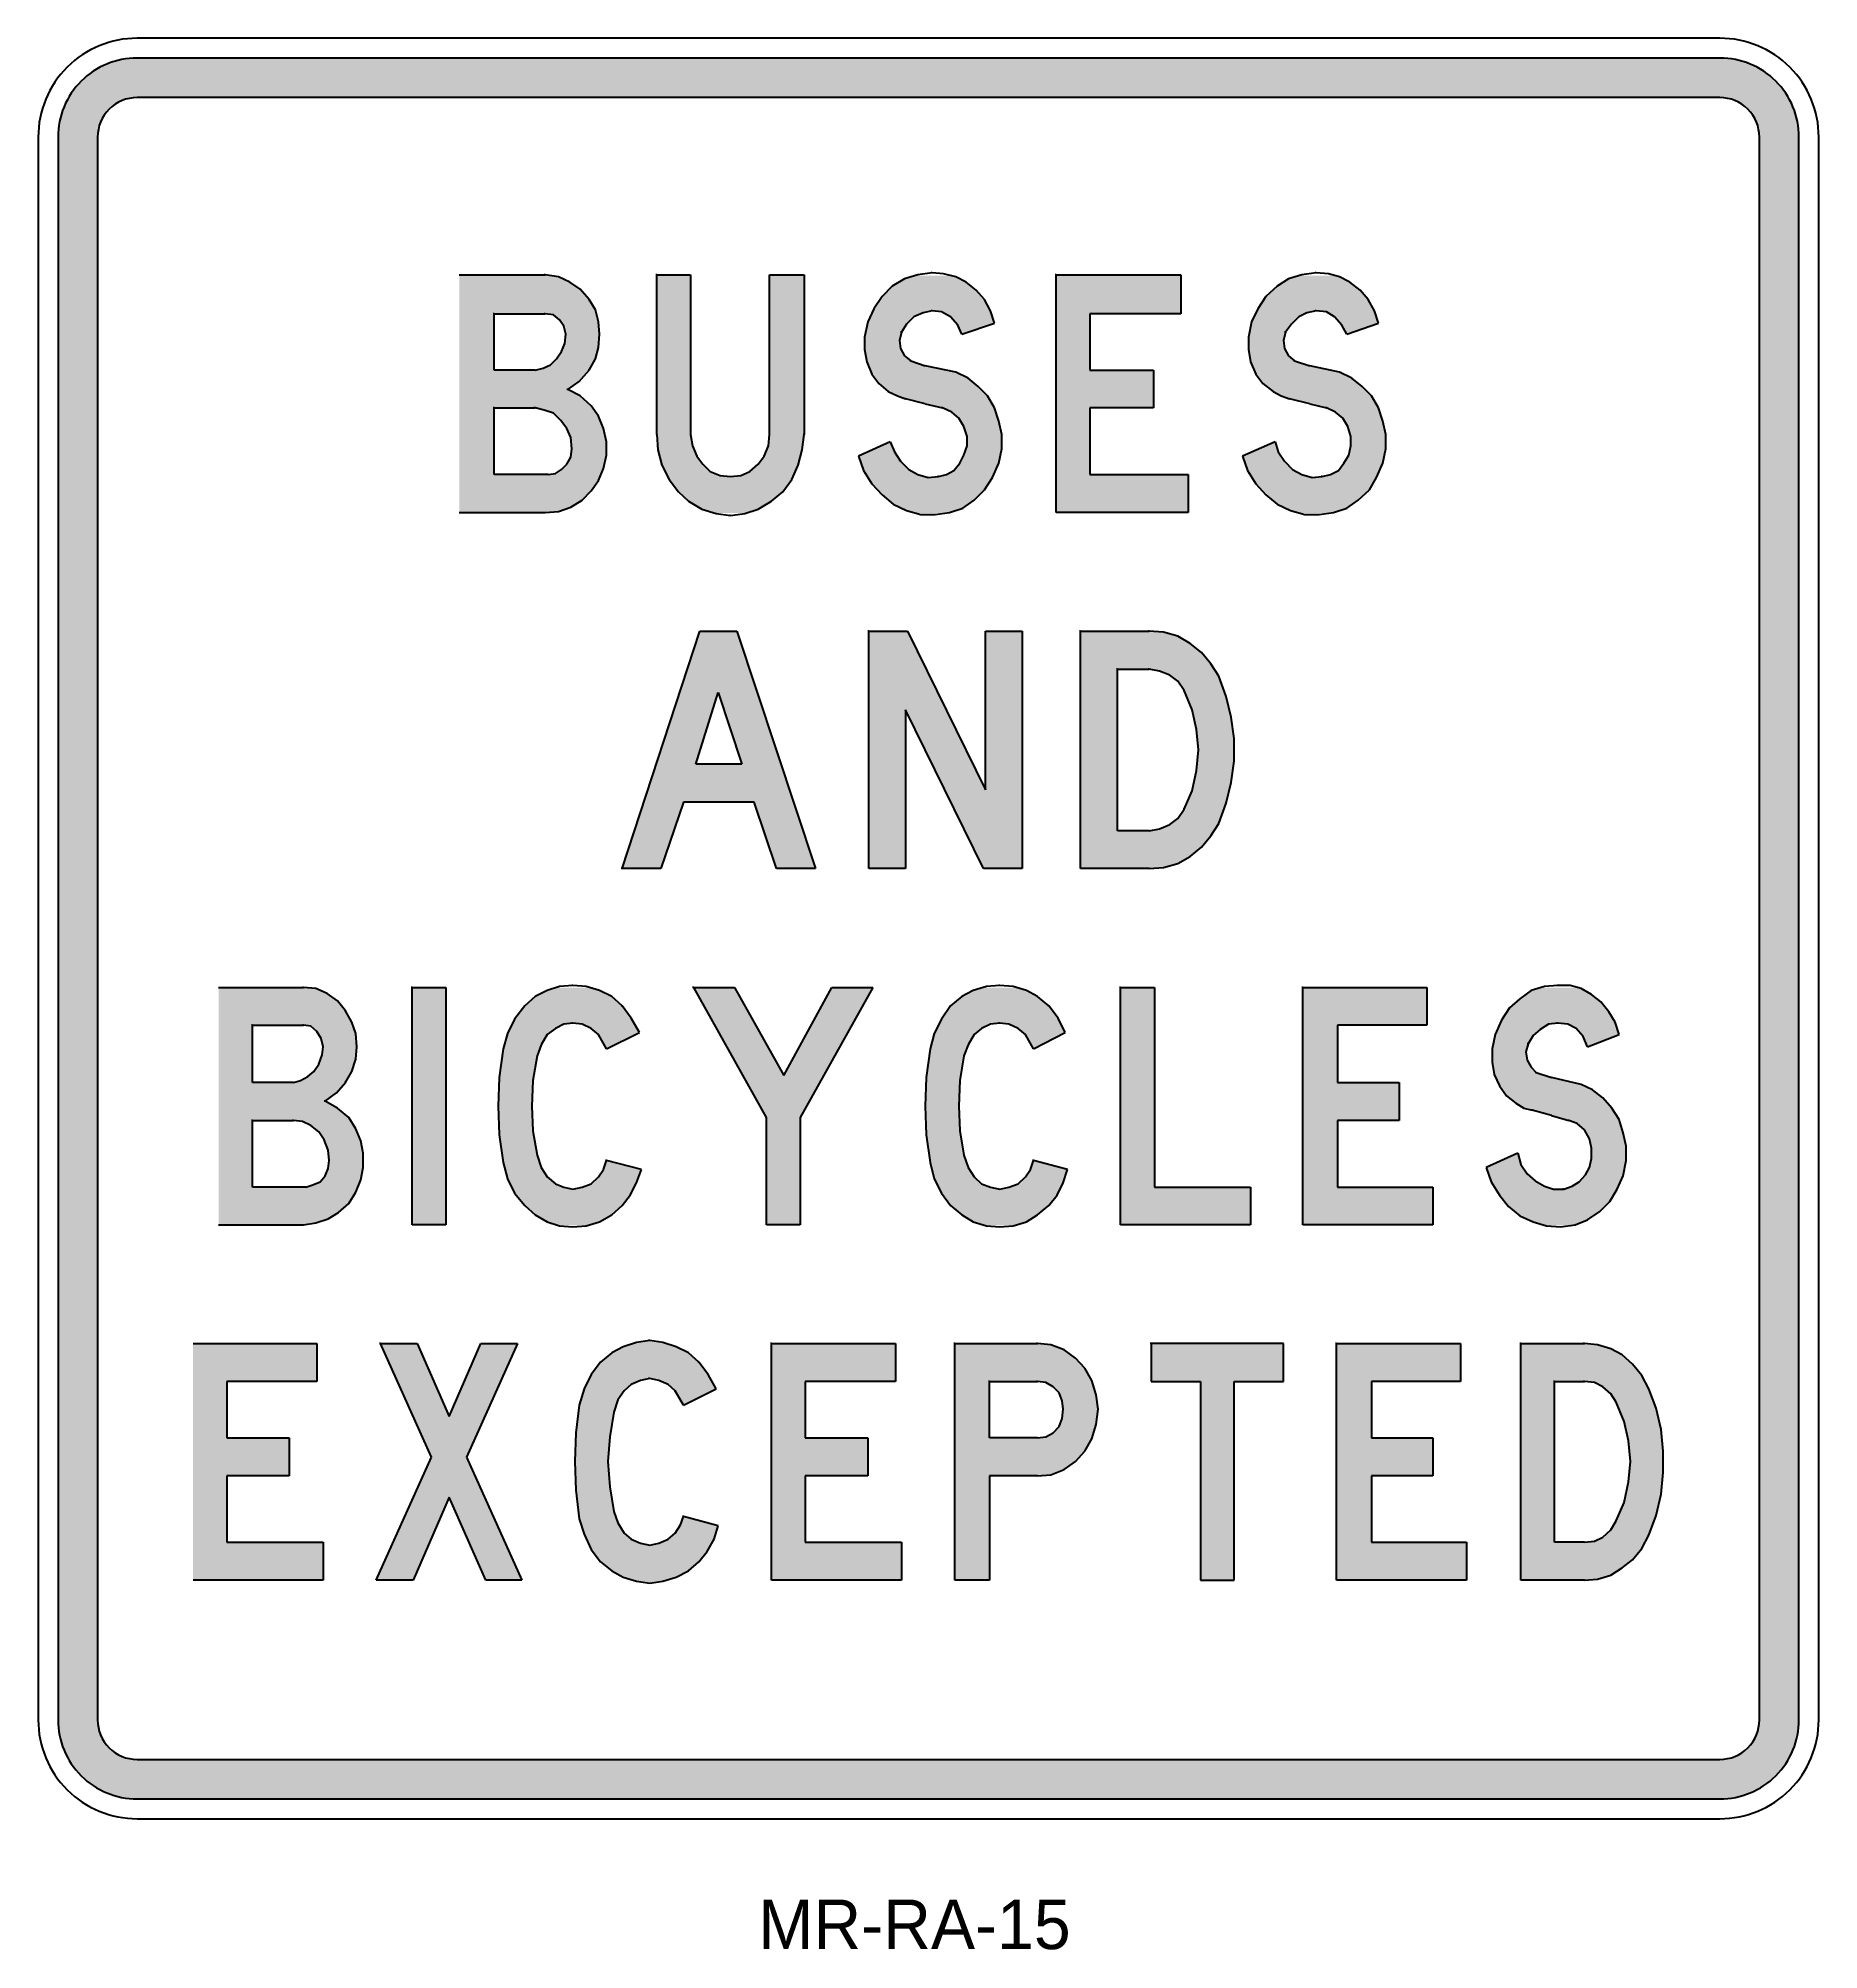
# Model space of a CAD drawing. Extents: x 227.8 to 317.8, y 155.4 to 252.
import ezdxf

# ---------------------------------------------------------------- set-up
doc = ezdxf.new("R2010")
doc.units = 0
doc.header["$MEASUREMENT"] = 0
doc.linetypes.add('CENTERX2', pattern=[101.6, 63.5, -12.7, 12.7, -12.7])
doc.layers.get('0').update_dxf_attribs({"linetype": 'CONTINUOUS'})
doc.layers.add('L35', color=3, linetype='CONTINUOUS')
doc.layers.add('T25', color=1, linetype='CONTINUOUS')

msp = doc.modelspace()

# ---------------------------------------------------------------- texts
at = {"layer": 'T25', "linetype": 'CENTERX2'}
msp.add_text('MR-RA-15', height=2.5, dxfattribs=at).set_placement((264.152, 155.431))

# ---------------------------------------------------------------- hatches: boundary and pattern name
at = {"layer": 'T25', "linetype": 'CENTERX2'}
h = msp.add_hatch(color=256, dxfattribs=at)
edge = h.paths.add_edge_path()
edge.add_line((232.754, 163.019), (312.754, 163.019))
edge.add_arc((312.754, 167.019), 4, 270, 360)
edge.add_line((316.754, 167.019), (316.754, 247.019))
edge.add_arc((312.754, 247.019), 4, 0, 90)
edge.add_line((312.754, 251.019), (232.754, 251.019))
edge.add_arc((232.754, 247.019), 4, 90, 180)
edge.add_line((228.754, 247.019), (228.754, 167.019))
edge.add_arc((232.754, 167.019), 4, 180, 270)
edge = h.paths.add_edge_path(flags=16)
edge.add_line((232.754, 165.019), (312.754, 165.019))
edge.add_arc((312.754, 167.019), 2, 270, 360)
edge.add_line((314.754, 167.019), (314.754, 247.019))
edge.add_arc((312.754, 247.019), 2, 0, 90)
edge.add_line((312.754, 249.019), (232.754, 249.019))
edge.add_arc((232.754, 247.019), 2, 90, 180)
edge.add_line((230.754, 247.019), (230.754, 167.019))
edge.add_arc((232.754, 167.019), 2, 180, 270)
h = msp.add_hatch(color=256, dxfattribs=at)
h.paths.add_polyline_path([(254.52, 234.261), (255.089, 234.675), (255.607, 235.244), (255.917, 235.813), (256.072, 236.383), (256.124, 237.055), (256.072, 237.676), (255.917, 238.297), (255.607, 238.815), (255.141, 239.332), (254.623, 239.694), (254.054, 239.953), (253.627, 240.019), (249.035, 240.019), (249.035, 228.051), (253.382, 228.051), (254.054, 228.103), (254.675, 228.31), (255.244, 228.672), (255.71, 229.138), (256.072, 229.655), (256.331, 230.276), (256.486, 230.949), (256.486, 231.622), (256.331, 232.295), (256.072, 232.915), (255.71, 233.433), (255.141, 233.95)])
h.paths.add_polyline_path([(253.796, 233.071), (254.158, 232.709), (254.468, 232.295), (254.675, 231.829), (254.727, 231.26), (254.675, 230.846), (254.468, 230.483), (254.209, 230.225), (253.899, 230.018), (253.537, 229.966), (250.794, 229.966), (250.794, 233.329), (252.864, 233.329), (253.33, 233.226)], flags=16)
h.paths.add_polyline_path([(253.278, 235.348), (252.864, 235.244), (250.794, 235.244), (250.794, 238.09), (253.382, 238.09), (253.796, 238.038), (254.106, 237.78), (254.313, 237.469), (254.416, 237.055), (254.365, 236.59), (254.209, 236.176), (253.951, 235.813), (253.64, 235.503)], flags=16)
msp.add_hatch(color=256, dxfattribs=at).paths.add_polyline_path([(266.474, 231.984), (266.474, 240.019), (264.714, 240.019), (264.714, 231.984), (264.662, 231.415), (264.455, 230.897), (264.145, 230.483), (263.731, 230.121), (263.265, 229.914), (262.748, 229.862), (262.23, 229.914), (261.713, 230.121), (261.351, 230.483), (261.04, 230.897), (260.833, 231.415), (260.73, 231.984), (260.73, 240.019), (259.022, 240.019), (259.022, 231.984), (259.074, 231.208), (259.281, 230.432), (259.643, 229.707), (260.109, 229.086), (260.626, 228.62), (261.299, 228.207), (261.956, 228.019), (263.535, 228.019), (264.145, 228.207), (264.818, 228.62), (265.387, 229.086), (265.853, 229.707), (266.163, 230.432), (266.37, 231.208)])
h = msp.add_hatch(color=256, dxfattribs=at)
h.paths.add_polyline_path([(274.132, 235.141), (272.58, 235.451), (271.855, 235.71), (271.545, 235.969), (271.338, 236.331), (271.286, 236.745), (271.389, 237.159), (271.648, 237.573), (272.01, 237.935), (272.476, 238.142), (272.942, 238.245), (273.408, 238.194), (273.873, 237.935), (274.236, 237.521), (274.443, 237.055), (276.098, 237.624), (275.891, 238.245), (275.581, 238.815), (275.167, 239.28), (274.65, 239.694), (274.132, 239.953), (273.869, 240.019), (272.095, 240.019), (271.545, 239.85), (270.924, 239.487), (270.406, 238.97), (269.992, 238.349), (269.682, 237.676), (269.527, 236.9), (269.527, 236.279), (269.63, 235.658), (269.889, 235.037), (270.251, 234.571), (270.717, 234.157), (271.182, 233.95), (271.596, 233.795), (272.58, 233.536), (273.459, 233.329), (273.925, 233.122), (274.287, 232.812), (274.546, 232.398), (274.701, 231.881), (274.701, 231.415), (274.546, 230.949), (274.339, 230.535), (274.029, 230.173), (273.666, 229.966), (273.252, 229.862), (272.735, 229.811), (272.217, 229.966), (271.752, 230.225), (271.338, 230.639), (271.027, 231.104), (270.82, 231.622), (269.216, 230.897), (269.475, 230.173), (269.889, 229.5), (270.406, 228.931), (270.975, 228.465), (271.648, 228.155), (272.124, 228.019), (273.594, 228.019), (273.822, 228.051), (274.494, 228.258), (275.064, 228.672), (275.581, 229.19), (275.995, 229.811), (276.305, 230.535), (276.461, 231.26), (276.461, 231.984), (276.305, 232.657), (276.098, 233.329), (275.736, 233.95), (275.27, 234.416), (274.753, 234.83)])
h.paths.add_polyline_path([(284.119, 235.244), (280.911, 235.244), (280.911, 238.09), (285.516, 238.09), (285.516, 240.019), (279.203, 240.019), (279.203, 228.051), (285.879, 228.051), (285.879, 229.966), (280.911, 229.966), (280.911, 233.329), (284.119, 233.329)])
h.paths.add_polyline_path([(294.158, 234.83), (293.537, 235.141), (292.036, 235.451), (291.26, 235.71), (290.95, 235.969), (290.743, 236.331), (290.691, 236.745), (290.795, 237.159), (291.105, 237.573), (291.467, 237.935), (291.881, 238.142), (292.347, 238.245), (292.864, 238.194), (293.278, 237.935), (293.641, 237.521), (293.899, 237.055), (295.504, 237.624), (295.297, 238.245), (294.986, 238.815), (294.572, 239.28), (294.055, 239.694), (293.537, 239.953), (293.296, 240.019), (291.5, 240.019), (290.95, 239.85), (290.381, 239.487), (289.811, 238.97), (289.397, 238.349), (289.087, 237.676), (288.932, 236.9), (288.932, 236.279), (289.035, 235.658), (289.294, 235.037), (289.656, 234.571), (290.174, 234.157), (290.588, 233.95), (291.002, 233.795), (292.036, 233.536), (292.864, 233.329), (293.33, 233.122), (293.692, 232.812), (293.951, 232.398), (294.106, 231.881), (294.106, 231.415), (294.003, 230.949), (293.744, 230.535), (293.485, 230.173), (293.071, 229.966), (292.657, 229.862), (292.14, 229.811), (291.623, 229.966), (291.157, 230.225), (290.743, 230.639), (290.432, 231.104), (290.277, 231.622), (288.621, 230.897), (288.88, 230.173), (289.294, 229.5), (289.811, 228.931), (290.381, 228.465), (291.053, 228.155), (291.529, 228.019), (292.999, 228.019), (293.227, 228.051), (293.899, 228.258), (294.469, 228.672), (295.038, 229.19), (295.4, 229.811), (295.711, 230.535), (295.866, 231.26), (295.866, 231.984), (295.711, 232.657), (295.504, 233.329), (295.141, 233.95), (294.676, 234.416)])
h = msp.add_hatch(color=256, dxfattribs=at)
h.paths.add_polyline_path([(263.068, 222.019), (261.186, 222.019), (257.263, 210.043), (259.229, 210.043), (260.367, 213.407), (263.938, 213.407), (265.076, 210.043), (267.043, 210.043)])
h.paths.add_polyline_path([(260.988, 215.322), (262.127, 218.944), (263.317, 215.322), (263.265, 215.322)], flags=16)
h.paths.add_polyline_path([(271.715, 222.019), (269.734, 222.019), (269.734, 210.043), (271.596, 210.043), (271.596, 218.064), (275.529, 210.043), (277.496, 210.043), (277.496, 222.019), (275.633, 222.019), (275.633, 214.028)])
h.paths.add_polyline_path([(288.207, 216.615), (288.052, 217.702), (287.793, 218.737), (287.431, 219.772), (287.017, 220.393), (286.551, 220.962), (285.982, 221.428), (285.361, 221.79), (284.637, 221.997), (284.33, 222.019), (280.445, 222.019), (280.445, 210.043), (283.912, 210.043), (284.637, 210.095), (285.361, 210.302), (285.982, 210.664), (286.551, 211.13), (287.017, 211.699), (287.431, 212.32), (287.793, 213.355), (288.052, 214.39), (288.207, 215.477)])
h.paths.add_polyline_path([(282.308, 220.134), (283.912, 220.134), (284.43, 220.031), (284.947, 219.824), (285.361, 219.513), (285.672, 219.047), (286.086, 218.064), (286.293, 217.081), (286.396, 216.046), (286.293, 215.011), (286.086, 213.976), (285.672, 213.045), (285.361, 212.579), (284.947, 212.268), (284.43, 212.061), (283.912, 211.958), (282.308, 211.958)], flags=16)
h = msp.add_hatch(color=256, dxfattribs=at)
h.paths.add_polyline_path([(242.256, 198.297), (242.825, 198.711), (243.291, 199.228), (243.601, 199.797), (243.808, 200.418), (243.86, 201.039), (243.808, 201.712), (243.601, 202.281), (243.291, 202.851), (242.877, 203.368), (242.359, 203.73), (241.79, 203.989), (241.432, 204.019), (236.874, 204.019), (236.874, 192.035), (241.169, 192.035), (241.79, 192.139), (242.411, 192.346), (242.929, 192.656), (243.446, 193.122), (243.808, 193.691), (244.067, 194.312), (244.171, 194.933), (244.171, 195.658), (244.067, 196.279), (243.808, 196.9), (243.446, 197.469), (242.877, 197.935)])
h.paths.add_polyline_path([(238.582, 197.314), (240.652, 197.314), (241.118, 197.262), (241.531, 197.055), (241.945, 196.744), (242.204, 196.33), (242.411, 195.813), (242.463, 195.295), (242.411, 194.881), (242.256, 194.519), (241.997, 194.209), (241.635, 194.054), (241.273, 193.95), (238.582, 193.95)], flags=16)
h.paths.add_polyline_path([(238.582, 199.228), (238.582, 202.126), (241.169, 202.126), (241.531, 202.074), (241.842, 201.816), (242.049, 201.453), (242.152, 201.039), (242.101, 200.625), (241.945, 200.16), (241.687, 199.797), (241.376, 199.539), (241.014, 199.332), (240.652, 199.228)], flags=16)
h.paths.add_polyline_path([(248.362, 204.019), (246.654, 204.019), (246.654, 192.035), (248.362, 192.035)])
h.paths.add_polyline_path([(252.709, 198.038), (252.761, 199.332), (252.968, 200.574), (253.175, 201.143), (253.485, 201.66), (253.899, 201.971), (254.313, 202.178), (254.779, 202.23), (255.244, 202.178), (255.71, 201.971), (256.072, 201.66), (256.486, 200.936), (258.142, 201.764), (257.728, 202.488), (257.263, 203.109), (256.745, 203.575), (256.124, 203.885), (255.691, 204.019), (253.885, 204.019), (253.485, 203.885), (252.864, 203.575), (252.347, 203.109), (251.829, 202.437), (251.467, 201.712), (251.26, 200.936), (251.053, 199.487), (251.001, 198.038), (251.053, 196.589), (251.26, 195.192), (251.467, 194.364), (251.829, 193.64), (252.347, 193.019), (252.864, 192.553), (253.485, 192.191), (254.001, 192.019), (255.566, 192.019), (256.124, 192.191), (256.745, 192.553), (257.263, 193.019), (257.677, 193.536), (257.987, 194.157), (258.246, 194.83), (256.486, 195.295), (256.331, 194.83), (256.072, 194.468), (255.71, 194.105), (255.244, 193.95), (254.779, 193.847), (254.313, 193.95), (253.899, 194.105), (253.485, 194.468), (253.175, 194.933), (252.968, 195.554), (252.761, 196.796)])
h.paths.add_polyline_path([(269.928, 204.019), (267.859, 204.019), (265.439, 199.59), (262.967, 204.019), (260.897, 204.019), (264.559, 197.469), (264.559, 192.035), (266.267, 192.035), (266.267, 197.469)])
h.paths.add_polyline_path([(274.287, 198.038), (274.339, 199.332), (274.546, 200.574), (274.753, 201.143), (275.064, 201.66), (275.426, 201.971), (275.891, 202.178), (276.357, 202.23), (276.823, 202.178), (277.289, 201.971), (277.651, 201.66), (278.065, 200.936), (279.669, 201.764), (279.307, 202.488), (278.841, 203.109), (278.272, 203.575), (277.703, 203.885), (277.269, 204.019), (275.445, 204.019), (275.012, 203.885), (274.443, 203.575), (273.873, 203.109), (273.408, 202.437), (273.045, 201.712), (272.838, 200.936), (272.631, 199.487), (272.58, 198.038), (272.631, 196.589), (272.838, 195.192), (273.045, 194.364), (273.408, 193.64), (273.873, 193.019), (274.443, 192.553), (275.012, 192.191), (275.57, 192.019), (277.144, 192.019), (277.703, 192.191), (278.272, 192.553), (278.841, 193.019), (279.255, 193.536), (279.565, 194.157), (279.772, 194.83), (278.065, 195.295), (277.91, 194.83), (277.651, 194.468), (277.289, 194.105), (276.823, 193.95), (276.357, 193.847), (275.891, 193.95), (275.426, 194.105), (275.064, 194.468), (274.753, 194.933), (274.546, 195.554), (274.339, 196.796)])
h.paths.add_polyline_path([(284.171, 204.019), (282.463, 204.019), (282.463, 192.035), (289.035, 192.035), (289.035, 193.95), (284.171, 193.95)])
h.paths.add_polyline_path([(296.538, 199.228), (293.434, 199.228), (293.434, 202.126), (297.936, 202.126), (297.936, 204.019), (291.674, 204.019), (291.674, 192.035), (298.246, 192.035), (298.246, 193.95), (293.434, 193.95), (293.434, 197.314), (296.538, 197.314)])
h.paths.add_polyline_path([(306.319, 198.866), (305.749, 199.125), (304.249, 199.487), (303.473, 199.746), (303.214, 200.004), (303.007, 200.367), (302.955, 200.781), (303.059, 201.195), (303.317, 201.609), (303.68, 201.919), (304.094, 202.178), (304.559, 202.23), (305.077, 202.178), (305.491, 201.971), (305.853, 201.557), (306.06, 201.039), (307.664, 201.66), (307.457, 202.281), (307.147, 202.799), (306.733, 203.316), (306.267, 203.678), (305.749, 203.989), (305.64, 204.019), (303.647, 204.019), (303.214, 203.885), (302.645, 203.471), (302.127, 203.006), (301.713, 202.385), (301.403, 201.66), (301.247, 200.936), (301.247, 200.263), (301.351, 199.642), (301.61, 199.073), (301.972, 198.556), (302.438, 198.193), (302.852, 197.935), (303.266, 197.831), (304.249, 197.572), (305.128, 197.314), (305.542, 197.158), (305.905, 196.848), (306.163, 196.382), (306.267, 195.916), (306.267, 195.399), (306.163, 194.933), (305.956, 194.571), (305.646, 194.209), (305.284, 194.002), (304.87, 193.847), (304.818, 193.847), (304.352, 193.847), (303.887, 194.002), (303.421, 194.261), (303.007, 194.623), (302.696, 195.088), (302.541, 195.658), (300.937, 194.933), (301.196, 194.209), (301.61, 193.536), (302.075, 192.967), (302.645, 192.501), (303.317, 192.191), (303.876, 192.019), (305.323, 192.019), (305.439, 192.035), (306.06, 192.294), (306.681, 192.708), (307.198, 193.226), (307.561, 193.847), (307.871, 194.519), (308.026, 195.295), (308.026, 196.02), (307.871, 196.693), (307.664, 197.365), (307.302, 197.935), (306.836, 198.452)])
h = msp.add_hatch(color=256, dxfattribs=at)
h.paths.add_polyline_path([(240.445, 181.272), (237.288, 181.272), (237.288, 184.118), (241.842, 184.118), (241.842, 186.033), (235.581, 186.033), (235.581, 174.079), (242.152, 174.079), (242.152, 175.994), (237.288, 175.994), (237.288, 179.357), (240.445, 179.357)])
h.paths.add_polyline_path([(249.397, 180.289), (251.984, 186.033), (250.121, 186.033), (248.517, 182.359), (246.913, 186.033), (245.05, 186.033), (247.638, 180.289), (244.843, 174.079), (246.706, 174.079), (248.517, 178.271), (250.38, 174.079), (252.191, 174.079)])
h.paths.add_polyline_path([(256.642, 181.324), (256.849, 182.566), (257.056, 183.187), (257.366, 183.652), (257.728, 183.963), (258.194, 184.17), (258.66, 184.273), (259.125, 184.17), (259.591, 183.963), (259.953, 183.652), (260.367, 182.928), (262.023, 183.756), (261.609, 184.48), (261.144, 185.101), (260.626, 185.567), (260.005, 185.878), (259.332, 186.085), (258.66, 186.188), (257.987, 186.085), (257.314, 185.878), (256.745, 185.567), (256.176, 185.101), (255.71, 184.48), (255.348, 183.756), (255.089, 182.928), (254.934, 181.531), (254.882, 180.082), (254.934, 178.633), (255.089, 177.184), (255.348, 176.408), (255.71, 175.632), (256.176, 175.011), (256.745, 174.545), (257.314, 174.234), (257.987, 174.027), (258.66, 173.924), (259.332, 174.027), (260.005, 174.234), (260.626, 174.545), (261.144, 175.011), (261.558, 175.528), (261.92, 176.149), (262.127, 176.822), (260.367, 177.288), (260.212, 176.874), (259.953, 176.46), (259.591, 176.149), (259.125, 175.942), (258.66, 175.839), (258.194, 175.942), (257.728, 176.149), (257.366, 176.46), (257.056, 176.977), (256.849, 177.546), (256.642, 178.788), (256.538, 180.082)])
h.paths.add_polyline_path([(269.682, 181.272), (266.525, 181.272), (266.525, 184.118), (271.079, 184.118), (271.079, 186.033), (264.818, 186.033), (264.818, 174.079), (271.389, 174.079), (271.389, 175.994), (266.525, 175.994), (266.525, 179.357), (269.682, 179.357)])
h.paths.add_polyline_path([(280.652, 180.599), (281.014, 181.22), (281.221, 181.945), (281.325, 182.721), (281.221, 183.445), (281.014, 184.17), (280.652, 184.791), (280.186, 185.308), (279.617, 185.722), (278.945, 185.981), (278.272, 186.033), (278.22, 186.033), (274.08, 186.033), (274.08, 174.079), (275.84, 174.079), (275.84, 179.357), (278.272, 179.357), (278.945, 179.409), (279.617, 179.668), (280.186, 180.082)])
h.paths.add_polyline_path([(275.84, 181.272), (275.84, 184.118), (278.272, 184.118), (278.686, 184.066), (279.048, 183.859), (279.358, 183.549), (279.514, 183.135), (279.565, 182.721), (279.514, 182.255), (279.358, 181.841), (279.048, 181.531), (278.686, 181.324), (278.272, 181.272)], flags=16)
h.paths.add_polyline_path([(290.691, 186.033), (284.016, 186.033), (284.016, 184.118), (286.5, 184.118), (286.5, 174.079), (288.207, 174.079), (288.207, 184.118), (290.691, 184.118)])
h.paths.add_polyline_path([(298.246, 181.272), (295.141, 181.272), (295.141, 184.118), (299.643, 184.118), (299.643, 186.033), (293.382, 186.033), (293.382, 174.079), (299.954, 174.079), (299.954, 175.994), (295.141, 175.994), (295.141, 179.357), (298.246, 179.357)])
h.paths.add_polyline_path([(309.527, 182.773), (309.165, 183.756), (308.803, 184.429), (308.337, 184.998), (307.819, 185.464), (307.25, 185.774), (306.577, 185.981), (305.905, 186.033), (302.696, 186.033), (302.696, 174.079), (305.905, 174.079), (306.577, 174.131), (307.25, 174.338), (307.819, 174.7), (308.337, 175.114), (308.803, 175.683), (309.165, 176.356), (309.527, 177.339), (309.786, 178.426), (309.889, 179.513), (309.889, 180.599), (309.786, 181.686)])
h.paths.add_polyline_path([(304.404, 184.118), (305.905, 184.118), (306.422, 184.066), (306.836, 183.859), (307.25, 183.497), (307.509, 183.083), (307.923, 182.1), (308.13, 181.117), (308.233, 180.082), (308.13, 179.047), (307.923, 178.012), (307.509, 177.081), (307.25, 176.615), (306.836, 176.253), (306.422, 176.046), (305.905, 175.994), (304.404, 175.994)], flags=16)

# ---------------------------------------------------------------- linework, layer by layer
at = {"color": 1}
for p, q in [((249.035, 240.057), (253.382, 240.057)), ((253.382, 240.057), (253.33, 240.057)), ((253.382, 240.057), (253.33, 240.057)), ((254.054, 239.953), (253.382, 240.057)), ((254.623, 239.694), (254.054, 239.953)), ((255.141, 239.332), (254.623, 239.694)), ((259.022, 240.057), (258.97, 240.057)), ((259.022, 240.057), (260.73, 240.057)), ((259.022, 231.984), (259.022, 240.057)), ((260.73, 240.057), (260.73, 231.984)), ((264.714, 231.984), (264.714, 240.057)), ((264.714, 240.057), (266.474, 240.057)), ((266.474, 240.057), (266.474, 231.984)), ((271.545, 239.85), (270.924, 239.487)), ((272.217, 240.057), (271.545, 239.85)), ((272.942, 240.16), (272.217, 240.057)), ((272.942, 240.16), (272.89, 240.16)), ((273.511, 240.108), (272.942, 240.16)), ((274.132, 239.953), (273.511, 240.108)), ((274.65, 239.694), (274.132, 239.953)), ((275.167, 239.28), (274.65, 239.694)), ((279.203, 240.057), (279.152, 240.057)), ((279.203, 240.057), (285.516, 240.057)), ((279.203, 228.051), (279.203, 240.057)), ((285.516, 240.057), (285.516, 238.09)), ((290.95, 239.85), (290.381, 239.487)), ((291.623, 240.057), (290.95, 239.85)), ((292.347, 240.16), (291.623, 240.057)), ((292.347, 240.16), (292.295, 240.16)), ((292.968, 240.108), (292.347, 240.16)), ((293.537, 239.953), (292.968, 240.108)), ((294.055, 239.694), (293.537, 239.953)), ((294.572, 239.28), (294.055, 239.694)), ((255.607, 238.815), (255.141, 239.332)), ((255.607, 238.815), (255.555, 238.815)), ((255.917, 238.297), (255.607, 238.815)), ((270.406, 238.97), (269.992, 238.349)), ((270.924, 239.487), (270.406, 238.97)), ((275.581, 238.815), (275.167, 239.28)), ((275.891, 238.245), (275.581, 238.815)), ((289.811, 238.97), (289.397, 238.349)), ((290.381, 239.487), (289.811, 238.97)), ((294.986, 238.815), (294.572, 239.28)), ((295.297, 238.245), (294.986, 238.815)), ((250.794, 238.09), (250.742, 238.09)), ((250.794, 238.09), (253.382, 238.09)), ((250.794, 235.244), (250.794, 238.09)), ((253.382, 238.09), (253.33, 238.09)), ((253.382, 238.09), (253.33, 238.09)), ((253.796, 238.038), (253.382, 238.09)), ((254.106, 237.78), (253.796, 238.038)), ((254.313, 237.469), (254.106, 237.78)), ((256.072, 237.676), (255.917, 238.297)), ((269.992, 238.349), (269.682, 237.676)), ((272.01, 237.935), (271.648, 237.573)), ((272.476, 238.142), (272.01, 237.935)), ((272.942, 238.245), (272.476, 238.142)), ((272.942, 238.245), (272.89, 238.245)), ((273.408, 238.194), (272.942, 238.245)), ((273.873, 237.935), (273.408, 238.194)), ((274.236, 237.521), (273.873, 237.935)), ((276.098, 237.624), (275.891, 238.245)), ((285.516, 238.09), (280.911, 238.09)), ((280.911, 238.09), (280.911, 235.244)), ((289.397, 238.349), (289.087, 237.676)), ((291.467, 237.935), (291.105, 237.573)), ((291.881, 238.142), (291.467, 237.935)), ((292.347, 238.245), (291.881, 238.142)), ((292.347, 238.245), (292.295, 238.245)), ((292.864, 238.194), (292.347, 238.245)), ((293.278, 237.935), (292.864, 238.194)), ((293.641, 237.521), (293.278, 237.935)), ((295.504, 237.624), (295.297, 238.245)), ((254.416, 237.055), (254.313, 237.469)), ((254.365, 236.59), (254.416, 237.055)), ((254.416, 237.055), (254.365, 237.055)), ((256.124, 237.055), (256.072, 237.676)), ((256.072, 236.383), (256.124, 237.055)), ((269.682, 237.676), (269.527, 236.9)), ((269.527, 236.9), (269.527, 236.279)), ((271.389, 237.159), (271.286, 236.745)), ((271.286, 236.745), (271.338, 236.331)), ((271.389, 237.159), (271.338, 237.159)), ((271.648, 237.573), (271.389, 237.159)), ((274.443, 237.055), (274.236, 237.521)), ((274.443, 237.055), (276.098, 237.624)), ((289.087, 237.676), (288.932, 236.9)), ((288.932, 236.9), (288.932, 236.279)), ((290.795, 237.159), (290.691, 236.745)), ((290.691, 236.745), (290.743, 236.331)), ((290.795, 237.159), (290.743, 237.159)), ((291.105, 237.573), (290.795, 237.159)), ((293.899, 237.055), (293.641, 237.521)), ((293.899, 237.055), (295.504, 237.624)), ((253.64, 235.503), (253.951, 235.813)), ((253.951, 235.813), (254.209, 236.176)), ((254.209, 236.176), (254.365, 236.59)), ((255.607, 235.244), (255.917, 235.813)), ((255.917, 235.813), (256.072, 236.383)), ((269.527, 236.279), (269.63, 235.658)), ((271.338, 236.331), (271.545, 235.969)), ((271.545, 235.969), (271.855, 235.71)), ((288.932, 236.279), (289.035, 235.658)), ((290.743, 236.331), (290.95, 235.969)), ((290.95, 235.969), (291.26, 235.71)), ((252.864, 235.244), (250.794, 235.244)), ((252.864, 235.244), (253.278, 235.348)), ((253.278, 235.348), (253.64, 235.503)), ((255.089, 234.675), (255.607, 235.244)), ((255.607, 235.244), (255.555, 235.244)), ((269.63, 235.658), (269.889, 235.037)), ((269.889, 235.037), (270.251, 234.571)), ((271.855, 235.71), (271.803, 235.71)), ((271.855, 235.71), (272.58, 235.451)), ((272.58, 235.451), (272.528, 235.451)), ((272.58, 235.451), (272.528, 235.451)), ((274.132, 235.141), (272.58, 235.451)), ((274.753, 234.83), (274.132, 235.141)), ((275.27, 234.416), (274.753, 234.83)), ((280.911, 235.244), (284.119, 235.244)), ((284.119, 235.244), (284.119, 233.329)), ((289.035, 235.658), (289.294, 235.037)), ((289.294, 235.037), (289.656, 234.571)), ((291.26, 235.71), (291.209, 235.71)), ((291.26, 235.71), (292.036, 235.451)), ((292.036, 235.451), (291.985, 235.451)), ((292.036, 235.451), (291.985, 235.451)), ((293.537, 235.141), (292.036, 235.451)), ((294.158, 234.83), (293.537, 235.141)), ((294.676, 234.416), (294.158, 234.83)), ((254.52, 234.261), (254.468, 234.261)), ((254.52, 234.261), (255.089, 234.675)), ((255.141, 233.95), (254.52, 234.261)), ((255.71, 233.433), (255.141, 233.95)), ((270.251, 234.571), (270.717, 234.157)), ((270.717, 234.157), (271.182, 233.95)), ((271.182, 233.95), (271.596, 233.795)), ((275.736, 233.95), (275.27, 234.416)), ((276.098, 233.329), (275.736, 233.95)), ((289.656, 234.571), (290.174, 234.157)), ((290.174, 234.157), (290.588, 233.95)), ((290.588, 233.95), (291.002, 233.795)), ((295.141, 233.95), (294.676, 234.416)), ((295.504, 233.329), (295.141, 233.95)), ((250.794, 233.329), (250.742, 233.329)), ((250.794, 233.329), (252.864, 233.329)), ((250.794, 229.966), (250.794, 233.329)), ((252.864, 233.329), (252.812, 233.329)), ((252.864, 233.329), (252.812, 233.329)), ((253.33, 233.226), (252.864, 233.329)), ((253.796, 233.071), (253.33, 233.226)), ((254.158, 232.709), (253.796, 233.071)), ((256.072, 232.915), (255.71, 233.433)), ((256.331, 232.295), (256.072, 232.915)), ((271.596, 233.795), (271.545, 233.795)), ((271.596, 233.795), (271.545, 233.795)), ((272.58, 233.536), (271.596, 233.795)), ((272.58, 233.536), (273.459, 233.329)), ((273.459, 233.329), (273.408, 233.329)), ((273.459, 233.329), (273.408, 233.329)), ((273.925, 233.122), (273.459, 233.329)), ((274.287, 232.812), (273.925, 233.122)), ((276.305, 232.657), (276.098, 233.329)), ((284.119, 233.329), (280.911, 233.329)), ((280.911, 233.329), (280.911, 229.966)), ((291.002, 233.795), (290.95, 233.795)), ((291.002, 233.795), (290.95, 233.795)), ((292.036, 233.536), (291.002, 233.795)), ((292.036, 233.536), (292.864, 233.329)), ((292.864, 233.329), (292.813, 233.329)), ((292.864, 233.329), (292.813, 233.329)), ((293.33, 233.122), (292.864, 233.329)), ((293.692, 232.812), (293.33, 233.122)), ((295.711, 232.657), (295.504, 233.329)), ((254.468, 232.295), (254.158, 232.709)), ((254.675, 231.829), (254.468, 232.295)), ((256.486, 231.622), (256.331, 232.295)), ((259.022, 231.984), (259.074, 231.208)), ((260.73, 231.984), (260.833, 231.415)), ((264.662, 231.415), (264.714, 231.984)), ((266.37, 231.208), (266.474, 231.984)), ((266.474, 231.984), (266.422, 231.984)), ((266.474, 231.984), (266.422, 231.984)), ((274.546, 232.398), (274.287, 232.812)), ((274.701, 231.881), (274.546, 232.398)), ((276.461, 231.984), (276.305, 232.657)), ((276.461, 231.26), (276.461, 231.984)), ((293.951, 232.398), (293.692, 232.812)), ((294.106, 231.881), (293.951, 232.398)), ((295.866, 231.984), (295.711, 232.657)), ((295.866, 231.26), (295.866, 231.984)), ((254.727, 231.26), (254.675, 231.829)), ((254.675, 230.846), (254.727, 231.26)), ((254.727, 231.26), (254.675, 231.26)), ((256.331, 230.276), (256.486, 230.949)), ((256.486, 230.949), (256.486, 231.622)), ((259.074, 231.208), (259.281, 230.432)), ((260.833, 231.415), (261.04, 230.897)), ((264.455, 230.897), (264.662, 231.415)), ((266.163, 230.432), (266.37, 231.208)), ((270.82, 231.622), (269.216, 230.897)), ((270.82, 231.622), (271.027, 231.104)), ((271.027, 231.104), (271.338, 230.639)), ((274.339, 230.535), (274.546, 230.949)), ((274.546, 230.949), (274.701, 231.415)), ((274.701, 231.415), (274.65, 231.415)), ((274.701, 231.415), (274.701, 231.881)), ((276.305, 230.535), (276.461, 231.26)), ((290.277, 231.622), (288.621, 230.897)), ((290.277, 231.622), (290.432, 231.104)), ((290.432, 231.104), (290.743, 230.639)), ((293.744, 230.535), (294.003, 230.949)), ((294.003, 230.949), (294.106, 231.415)), ((294.106, 231.415), (294.055, 231.415)), ((294.106, 231.415), (294.106, 231.881)), ((295.711, 230.535), (295.866, 231.26)), ((253.537, 229.966), (250.794, 229.966)), ((253.537, 229.966), (253.899, 230.018)), ((253.899, 230.018), (254.209, 230.225)), ((254.209, 230.225), (254.468, 230.483)), ((254.468, 230.483), (254.675, 230.846)), ((256.072, 229.655), (256.331, 230.276)), ((259.281, 230.432), (259.643, 229.707)), ((261.04, 230.897), (261.351, 230.483)), ((261.351, 230.483), (261.713, 230.121)), ((261.713, 230.121), (262.23, 229.914)), ((263.265, 229.914), (263.731, 230.121)), ((263.731, 230.121), (264.145, 230.483)), ((264.145, 230.483), (264.455, 230.897)), ((265.853, 229.707), (266.163, 230.432)), ((269.216, 230.897), (269.475, 230.173)), ((269.475, 230.173), (269.889, 229.5)), ((271.338, 230.639), (271.752, 230.225)), ((271.752, 230.225), (272.217, 229.966)), ((272.217, 229.966), (272.735, 229.811)), ((273.252, 229.862), (273.666, 229.966)), ((273.666, 229.966), (274.029, 230.173)), ((274.029, 230.173), (274.339, 230.535)), ((275.995, 229.811), (276.305, 230.535)), ((280.911, 229.966), (285.879, 229.966)), ((285.879, 229.966), (285.879, 228.051)), ((288.621, 230.897), (288.88, 230.173)), ((288.88, 230.173), (289.294, 229.5)), ((290.743, 230.639), (291.157, 230.225)), ((291.157, 230.225), (291.623, 229.966)), ((291.623, 229.966), (292.14, 229.811)), ((292.657, 229.862), (293.071, 229.966)), ((293.071, 229.966), (293.485, 230.173)), ((293.485, 230.173), (293.744, 230.535)), ((295.4, 229.811), (295.711, 230.535)), ((255.244, 228.672), (255.71, 229.138)), ((255.71, 229.138), (256.072, 229.655)), ((259.643, 229.707), (260.109, 229.086)), ((260.109, 229.086), (260.626, 228.62)), ((262.23, 229.914), (262.748, 229.862)), ((262.748, 229.862), (263.265, 229.914)), ((264.818, 228.62), (265.387, 229.086)), ((265.387, 229.086), (265.853, 229.707)), ((269.889, 229.5), (270.406, 228.931)), ((272.735, 229.811), (273.252, 229.862)), ((273.252, 229.862), (273.201, 229.862)), ((275.064, 228.672), (275.581, 229.19)), ((275.581, 229.19), (275.995, 229.811)), ((289.294, 229.5), (289.811, 228.931)), ((292.14, 229.811), (292.657, 229.862)), ((292.657, 229.862), (292.606, 229.862)), ((294.469, 228.672), (295.038, 229.19)), ((295.038, 229.19), (295.4, 229.811)), ((249.035, 228.051), (253.382, 228.051)), ((253.382, 228.051), (254.054, 228.103)), ((254.054, 228.103), (254.675, 228.31)), ((254.675, 228.31), (255.244, 228.672)), ((260.626, 228.62), (261.299, 228.207)), ((261.299, 228.207), (262.023, 228)), ((263.472, 228), (264.145, 228.207)), ((264.145, 228.207), (264.818, 228.62)), ((270.406, 228.931), (270.975, 228.465)), ((270.975, 228.465), (271.648, 228.155)), ((271.648, 228.155), (272.373, 227.948)), ((273.097, 227.948), (273.822, 228.051)), ((273.822, 228.051), (274.494, 228.258)), ((274.494, 228.258), (275.064, 228.672)), ((285.879, 228.051), (279.203, 228.051)), ((289.811, 228.931), (290.381, 228.465)), ((290.381, 228.465), (291.053, 228.155)), ((291.053, 228.155), (291.778, 227.948)), ((292.502, 227.948), (293.227, 228.051)), ((293.227, 228.051), (293.899, 228.258)), ((293.899, 228.258), (294.469, 228.672)), ((262.023, 228), (262.748, 227.896)), ((262.748, 227.896), (262.696, 227.896)), ((262.748, 227.896), (263.472, 228)), ((272.373, 227.948), (273.097, 227.948)), ((291.778, 227.948), (292.502, 227.948)), ((257.263, 210.043), (261.195, 222.049)), ((261.195, 222.049), (263.058, 222.049)), ((263.058, 222.049), (267.043, 210.043)), ((269.734, 222.049), (269.682, 222.049)), ((269.734, 222.049), (271.7, 222.049)), ((269.734, 210.043), (269.734, 222.049)), ((271.7, 222.049), (275.633, 214.028)), ((275.633, 214.028), (275.633, 222.049)), ((275.633, 222.049), (277.496, 222.049)), ((277.496, 222.049), (277.496, 210.043)), ((280.445, 222.049), (280.393, 222.049)), ((280.445, 222.049), (283.912, 222.049)), ((280.445, 210.043), (280.445, 222.049)), ((283.912, 222.049), (283.86, 222.049)), ((283.912, 222.049), (283.86, 222.049)), ((284.637, 221.997), (283.912, 222.049)), ((285.361, 221.79), (284.637, 221.997)), ((285.982, 221.428), (285.361, 221.79)), ((286.551, 220.962), (285.982, 221.428)), ((287.017, 220.393), (286.551, 220.962)), ((287.431, 219.772), (287.017, 220.393)), ((282.308, 220.134), (282.256, 220.134)), ((282.308, 220.134), (283.912, 220.134)), ((282.308, 211.958), (282.308, 220.134)), ((283.912, 220.134), (283.86, 220.134)), ((283.912, 220.134), (283.86, 220.134)), ((284.43, 220.031), (283.912, 220.134)), ((284.947, 219.824), (284.43, 220.031)), ((285.361, 219.513), (284.947, 219.824)), ((285.672, 219.047), (285.361, 219.513)), ((287.431, 219.772), (287.379, 219.772)), ((287.793, 218.737), (287.431, 219.772)), ((260.988, 215.322), (262.127, 218.944)), ((262.127, 218.944), (263.317, 215.322)), ((285.672, 219.047), (285.62, 219.047)), ((286.086, 218.064), (285.672, 219.047)), ((288.052, 217.702), (287.793, 218.737)), ((275.529, 210.043), (271.596, 218.064)), ((271.596, 218.064), (271.596, 210.043)), ((286.293, 217.081), (286.086, 218.064)), ((288.207, 216.615), (288.052, 217.702)), ((286.396, 216.046), (286.293, 217.081)), ((288.207, 215.477), (288.207, 216.615)), ((286.293, 215.011), (286.396, 216.046)), ((288.052, 214.39), (288.207, 215.477)), ((263.317, 215.322), (260.988, 215.322)), ((263.317, 215.322), (263.265, 215.322)), ((286.086, 213.976), (286.293, 215.011)), ((285.672, 213.045), (286.086, 213.976)), ((287.793, 213.355), (288.052, 214.39)), ((260.367, 213.407), (259.229, 210.043)), ((263.938, 213.407), (260.367, 213.407)), ((265.076, 210.043), (263.938, 213.407)), ((284.947, 212.268), (285.361, 212.579)), ((285.361, 212.579), (285.672, 213.045)), ((285.672, 213.045), (285.62, 213.045)), ((287.431, 212.32), (287.793, 213.355)), ((283.912, 211.958), (282.308, 211.958)), ((283.912, 211.958), (284.43, 212.061)), ((284.43, 212.061), (284.947, 212.268)), ((286.551, 211.13), (287.017, 211.699)), ((287.017, 211.699), (287.431, 212.32)), ((287.431, 212.32), (287.379, 212.32)), ((285.361, 210.302), (285.982, 210.664)), ((285.982, 210.664), (286.551, 211.13)), ((257.263, 210.043), (257.211, 210.043)), ((259.229, 210.043), (257.263, 210.043)), ((267.043, 210.043), (265.076, 210.043)), ((271.596, 210.043), (269.734, 210.043)), ((277.496, 210.043), (275.529, 210.043)), ((283.912, 210.043), (280.445, 210.043)), ((283.912, 210.043), (284.637, 210.095)), ((284.637, 210.095), (285.361, 210.302)), ((236.874, 204.041), (241.169, 204.041)), ((241.169, 204.041), (241.118, 204.041)), ((241.169, 204.041), (241.118, 204.041)), ((241.79, 203.989), (241.169, 204.041)), ((242.359, 203.73), (241.79, 203.989)), ((246.654, 204.041), (246.603, 204.041)), ((246.654, 204.041), (248.362, 204.041)), ((246.654, 192.035), (246.654, 204.041)), ((248.362, 204.041), (248.362, 192.035)), ((253.485, 203.885), (252.864, 203.575)), ((254.106, 204.092), (253.485, 203.885)), ((254.779, 204.144), (254.106, 204.092)), ((254.779, 204.144), (254.727, 204.144)), ((255.451, 204.092), (254.779, 204.144)), ((256.124, 203.885), (255.451, 204.092)), ((256.745, 203.575), (256.124, 203.885)), ((260.885, 204.041), (260.833, 204.041)), ((260.885, 204.041), (262.955, 204.041)), ((264.559, 197.469), (260.885, 204.041)), ((262.955, 204.041), (265.439, 199.59)), ((265.439, 199.59), (267.871, 204.041)), ((269.941, 204.041), (266.267, 197.469)), ((267.871, 204.041), (269.941, 204.041)), ((275.012, 203.885), (274.443, 203.575)), ((275.684, 204.092), (275.012, 203.885)), ((276.357, 204.144), (275.684, 204.092)), ((276.357, 204.144), (276.305, 204.144)), ((277.03, 204.092), (276.357, 204.144)), ((277.703, 203.885), (277.03, 204.092)), ((278.272, 203.575), (277.703, 203.885)), ((282.463, 204.041), (282.412, 204.041)), ((282.463, 204.041), (284.171, 204.041)), ((282.463, 192.035), (282.463, 204.041)), ((284.171, 204.041), (284.171, 193.95)), ((291.674, 204.041), (291.623, 204.041)), ((291.674, 204.041), (297.936, 204.041)), ((291.674, 192.035), (291.674, 204.041)), ((297.936, 204.041), (297.936, 202.126)), ((303.214, 203.885), (302.645, 203.471)), ((303.887, 204.092), (303.214, 203.885)), ((304.559, 204.144), (303.887, 204.092)), ((304.559, 204.144), (304.508, 204.144)), ((305.18, 204.144), (304.559, 204.144)), ((305.749, 203.989), (305.18, 204.144)), ((306.267, 203.678), (305.749, 203.989)), ((242.877, 203.368), (242.359, 203.73)), ((243.291, 202.851), (242.877, 203.368)), ((252.347, 203.109), (251.829, 202.437)), ((252.864, 203.575), (252.347, 203.109)), ((257.263, 203.109), (256.745, 203.575)), ((257.263, 203.109), (257.211, 203.109)), ((257.728, 202.488), (257.263, 203.109)), ((273.873, 203.109), (273.408, 202.437)), ((274.443, 203.575), (273.873, 203.109)), ((278.841, 203.109), (278.272, 203.575)), ((278.841, 203.109), (278.789, 203.109)), ((279.307, 202.488), (278.841, 203.109)), ((302.127, 203.006), (301.713, 202.385)), ((302.645, 203.471), (302.127, 203.006)), ((306.733, 203.316), (306.267, 203.678)), ((307.147, 202.799), (306.733, 203.316)), ((238.582, 202.126), (238.53, 202.126)), ((238.582, 202.126), (241.169, 202.126)), ((238.582, 199.228), (238.582, 202.126)), ((241.169, 202.126), (241.118, 202.126)), ((241.169, 202.126), (241.118, 202.126)), ((241.531, 202.074), (241.169, 202.126)), ((241.842, 201.816), (241.531, 202.074)), ((243.291, 202.851), (243.239, 202.851)), ((243.601, 202.281), (243.291, 202.851)), ((243.808, 201.712), (243.601, 202.281)), ((251.829, 202.437), (251.467, 201.712)), ((253.899, 201.971), (253.485, 201.66)), ((254.313, 202.178), (253.899, 201.971)), ((254.779, 202.23), (254.313, 202.178)), ((254.779, 202.23), (254.727, 202.23)), ((255.244, 202.178), (254.779, 202.23)), ((255.71, 201.971), (255.244, 202.178)), ((256.072, 201.66), (255.71, 201.971)), ((258.142, 201.764), (257.728, 202.488)), ((273.408, 202.437), (273.045, 201.712)), ((275.426, 201.971), (275.064, 201.66)), ((275.891, 202.178), (275.426, 201.971)), ((276.357, 202.23), (275.891, 202.178)), ((276.357, 202.23), (276.305, 202.23)), ((276.823, 202.178), (276.357, 202.23)), ((277.289, 201.971), (276.823, 202.178)), ((277.651, 201.66), (277.289, 201.971)), ((279.669, 201.764), (279.307, 202.488)), ((297.936, 202.126), (293.434, 202.126)), ((293.434, 202.126), (293.434, 199.228)), ((301.713, 202.385), (301.403, 201.66)), ((304.094, 202.178), (303.68, 201.919)), ((304.559, 202.23), (304.094, 202.178)), ((304.559, 202.23), (304.508, 202.23)), ((305.077, 202.178), (304.559, 202.23)), ((305.491, 201.971), (305.077, 202.178)), ((305.853, 201.557), (305.491, 201.971)), ((307.457, 202.281), (307.147, 202.799)), ((307.664, 201.66), (307.457, 202.281)), ((242.049, 201.453), (241.842, 201.816)), ((242.152, 201.039), (242.049, 201.453)), ((242.101, 200.625), (242.152, 201.039)), ((242.152, 201.039), (242.101, 201.039)), ((243.86, 201.039), (243.808, 201.712)), ((243.808, 200.418), (243.86, 201.039)), ((251.467, 201.712), (251.26, 200.936)), ((253.175, 201.143), (252.968, 200.574)), ((253.485, 201.66), (253.175, 201.143)), ((256.072, 201.66), (256.021, 201.66)), ((256.486, 200.936), (256.072, 201.66)), ((256.486, 200.936), (258.142, 201.764)), ((258.142, 201.764), (258.091, 201.764)), ((273.045, 201.712), (272.838, 200.936)), ((274.753, 201.143), (274.546, 200.574)), ((275.064, 201.66), (274.753, 201.143)), ((277.651, 201.66), (277.599, 201.66)), ((278.065, 200.936), (277.651, 201.66)), ((278.065, 200.936), (279.669, 201.764)), ((279.669, 201.764), (279.617, 201.764)), ((301.403, 201.66), (301.247, 200.936)), ((303.059, 201.195), (302.955, 200.781)), ((303.059, 201.195), (303.007, 201.195)), ((303.317, 201.609), (303.059, 201.195)), ((303.68, 201.919), (303.317, 201.609)), ((306.06, 201.039), (305.853, 201.557)), ((306.06, 201.039), (307.664, 201.66)), ((241.687, 199.797), (241.945, 200.16)), ((241.945, 200.16), (242.101, 200.625)), ((243.601, 199.797), (243.808, 200.418)), ((251.26, 200.936), (251.053, 199.487)), ((252.968, 200.574), (252.761, 199.332)), ((272.838, 200.936), (272.631, 199.487)), ((274.546, 200.574), (274.339, 199.332)), ((301.247, 200.936), (301.247, 200.263)), ((301.247, 200.263), (301.351, 199.642)), ((302.955, 200.781), (303.007, 200.367)), ((303.007, 200.367), (303.214, 200.004)), ((240.652, 199.228), (238.582, 199.228)), ((240.652, 199.228), (241.014, 199.332)), ((241.014, 199.332), (241.376, 199.539)), ((241.376, 199.539), (241.687, 199.797)), ((242.825, 198.711), (243.291, 199.228)), ((243.291, 199.228), (243.239, 199.228)), ((243.291, 199.228), (243.601, 199.797)), ((251.053, 199.487), (251.001, 198.038)), ((252.761, 199.332), (252.709, 198.038)), ((272.631, 199.487), (272.58, 198.038)), ((274.339, 199.332), (274.287, 198.038)), ((293.434, 199.228), (296.538, 199.228)), ((296.538, 199.228), (296.538, 197.314)), ((301.351, 199.642), (301.61, 199.073)), ((301.61, 199.073), (301.972, 198.556)), ((303.214, 200.004), (303.473, 199.746)), ((303.473, 199.746), (303.421, 199.746)), ((303.473, 199.746), (304.249, 199.487)), ((304.249, 199.487), (304.197, 199.487)), ((304.249, 199.487), (304.197, 199.487)), ((305.749, 199.125), (304.249, 199.487)), ((306.319, 198.866), (305.749, 199.125)), ((242.256, 198.297), (242.204, 198.297)), ((242.256, 198.297), (242.825, 198.711)), ((242.877, 197.935), (242.256, 198.297)), ((301.972, 198.556), (302.438, 198.193)), ((302.438, 198.193), (302.852, 197.935)), ((306.836, 198.452), (306.319, 198.866)), ((307.302, 197.935), (306.836, 198.452)), ((238.582, 197.314), (238.53, 197.314)), ((238.582, 197.314), (240.652, 197.314)), ((238.582, 193.95), (238.582, 197.314)), ((240.652, 197.314), (240.6, 197.314)), ((240.652, 197.314), (240.6, 197.314)), ((241.118, 197.262), (240.652, 197.314)), ((241.531, 197.055), (241.118, 197.262)), ((243.446, 197.469), (242.877, 197.935)), ((243.808, 196.9), (243.446, 197.469)), ((251.001, 198.038), (251.053, 196.589)), ((252.709, 198.038), (252.761, 196.796)), ((264.559, 192.035), (264.559, 197.469)), ((266.267, 197.469), (266.267, 192.035)), ((272.58, 198.038), (272.631, 196.589)), ((274.287, 198.038), (274.339, 196.796)), ((296.538, 197.314), (293.434, 197.314)), ((293.434, 197.314), (293.434, 193.95)), ((302.852, 197.935), (303.266, 197.831)), ((303.266, 197.831), (303.214, 197.831)), ((303.266, 197.831), (303.214, 197.831)), ((304.249, 197.572), (303.266, 197.831)), ((304.249, 197.572), (305.128, 197.314)), ((305.128, 197.314), (305.077, 197.314)), ((305.128, 197.314), (305.077, 197.314)), ((305.542, 197.158), (305.128, 197.314)), ((305.905, 196.848), (305.542, 197.158)), ((307.664, 197.365), (307.302, 197.935)), ((307.871, 196.693), (307.664, 197.365)), ((241.945, 196.744), (241.531, 197.055)), ((242.204, 196.33), (241.945, 196.744)), ((242.411, 195.813), (242.204, 196.33)), ((244.067, 196.279), (243.808, 196.9)), ((244.171, 195.658), (244.067, 196.279)), ((251.053, 196.589), (251.26, 195.192)), ((252.761, 196.796), (252.968, 195.554)), ((272.631, 196.589), (272.838, 195.192)), ((274.339, 196.796), (274.546, 195.554)), ((306.163, 196.382), (305.905, 196.848)), ((306.267, 195.916), (306.163, 196.382)), ((308.026, 196.02), (307.871, 196.693)), ((242.463, 195.295), (242.411, 195.813)), ((242.411, 194.881), (242.463, 195.295)), ((242.463, 195.295), (242.411, 195.295)), ((244.171, 194.933), (244.171, 195.658)), ((251.26, 195.192), (251.467, 194.364)), ((252.968, 195.554), (253.175, 194.933)), ((256.331, 194.83), (256.486, 195.295)), ((256.486, 195.295), (256.435, 195.295)), ((256.486, 195.295), (256.435, 195.295)), ((258.246, 194.83), (256.486, 195.295)), ((272.838, 195.192), (273.045, 194.364)), ((274.546, 195.554), (274.753, 194.933)), ((277.91, 194.83), (278.065, 195.295)), ((278.065, 195.295), (278.013, 195.295)), ((278.065, 195.295), (278.013, 195.295)), ((279.772, 194.83), (278.065, 195.295)), ((302.541, 195.658), (300.937, 194.933)), ((302.541, 195.658), (302.696, 195.088)), ((306.163, 194.933), (306.267, 195.399)), ((306.267, 195.399), (306.215, 195.399)), ((306.267, 195.399), (306.267, 195.916)), ((307.871, 194.519), (308.026, 195.295)), ((308.026, 195.295), (308.026, 196.02)), ((241.997, 194.209), (242.256, 194.519)), ((242.256, 194.519), (242.411, 194.881)), ((243.808, 193.691), (244.067, 194.312)), ((244.067, 194.312), (244.171, 194.933)), ((251.467, 194.364), (251.829, 193.64)), ((253.175, 194.933), (253.485, 194.468)), ((253.485, 194.468), (253.899, 194.105)), ((255.71, 194.105), (256.072, 194.468)), ((256.072, 194.468), (256.331, 194.83)), ((257.987, 194.157), (258.246, 194.83)), ((273.045, 194.364), (273.408, 193.64)), ((274.753, 194.933), (275.064, 194.468)), ((275.064, 194.468), (275.426, 194.105)), ((277.289, 194.105), (277.651, 194.468)), ((277.651, 194.468), (277.91, 194.83)), ((279.565, 194.157), (279.772, 194.83)), ((300.937, 194.933), (301.196, 194.209)), ((302.696, 195.088), (303.007, 194.623)), ((303.007, 194.623), (303.421, 194.261)), ((303.421, 194.261), (303.887, 194.002)), ((305.646, 194.209), (305.956, 194.571)), ((305.956, 194.571), (306.163, 194.933)), ((307.561, 193.847), (307.871, 194.519)), ((241.273, 193.95), (238.582, 193.95)), ((241.273, 193.95), (241.635, 194.054)), ((241.635, 194.054), (241.997, 194.209)), ((243.446, 193.122), (243.808, 193.691)), ((251.829, 193.64), (252.347, 193.019)), ((253.899, 194.105), (254.313, 193.95)), ((254.313, 193.95), (254.779, 193.847)), ((254.779, 193.847), (255.244, 193.95)), ((255.244, 193.95), (255.71, 194.105)), ((257.263, 193.019), (257.677, 193.536)), ((257.677, 193.536), (257.987, 194.157)), ((273.408, 193.64), (273.873, 193.019)), ((275.426, 194.105), (275.891, 193.95)), ((275.891, 193.95), (276.357, 193.847)), ((276.357, 193.847), (276.823, 193.95)), ((276.823, 193.95), (277.289, 194.105)), ((278.841, 193.019), (279.255, 193.536)), ((279.255, 193.536), (279.565, 194.157)), ((284.171, 193.95), (289.035, 193.95)), ((289.035, 193.95), (289.035, 192.035)), ((293.434, 193.95), (298.246, 193.95)), ((298.246, 193.95), (298.246, 192.035)), ((301.196, 194.209), (301.61, 193.536)), ((301.61, 193.536), (302.075, 192.967)), ((303.887, 194.002), (304.352, 193.847)), ((304.352, 193.847), (304.87, 193.847)), ((304.87, 193.847), (304.818, 193.847)), ((304.87, 193.847), (305.284, 194.002)), ((305.284, 194.002), (305.646, 194.209)), ((307.198, 193.226), (307.561, 193.847)), ((241.79, 192.139), (242.411, 192.346)), ((242.411, 192.346), (242.929, 192.656)), ((242.929, 192.656), (243.446, 193.122)), ((252.347, 193.019), (252.864, 192.553)), ((252.864, 192.553), (253.485, 192.191)), ((256.124, 192.191), (256.745, 192.553)), ((256.745, 192.553), (257.263, 193.019)), ((273.873, 193.019), (274.443, 192.553)), ((274.443, 192.553), (275.012, 192.191)), ((277.703, 192.191), (278.272, 192.553)), ((278.272, 192.553), (278.841, 193.019)), ((302.075, 192.967), (302.645, 192.501)), ((302.645, 192.501), (303.317, 192.191)), ((305.439, 192.035), (306.06, 192.294)), ((306.06, 192.294), (306.681, 192.708)), ((306.681, 192.708), (307.198, 193.226)), ((236.874, 192.035), (241.169, 192.035)), ((241.169, 192.035), (241.79, 192.139)), ((248.362, 192.035), (246.654, 192.035)), ((253.485, 192.191), (254.106, 191.984)), ((254.106, 191.984), (254.779, 191.932)), ((254.779, 191.932), (255.451, 191.984)), ((255.451, 191.984), (256.124, 192.191)), ((266.267, 192.035), (264.559, 192.035)), ((275.012, 192.191), (275.684, 191.984)), ((275.684, 191.984), (276.357, 191.932)), ((276.357, 191.932), (277.03, 191.984)), ((277.03, 191.984), (277.703, 192.191)), ((289.035, 192.035), (282.463, 192.035)), ((298.246, 192.035), (291.674, 192.035)), ((303.317, 192.191), (303.99, 191.984)), ((303.99, 191.984), (304.714, 191.932)), ((304.714, 191.932), (305.439, 192.035)), ((235.581, 186.033), (241.842, 186.033)), ((241.842, 186.033), (241.842, 184.118)), ((245.05, 186.033), (244.999, 186.033)), ((245.05, 186.033), (246.913, 186.033)), ((247.638, 180.289), (245.05, 186.033)), ((246.913, 186.033), (248.517, 182.359)), ((248.517, 182.359), (250.121, 186.033)), ((251.984, 186.033), (249.397, 180.289)), ((250.121, 186.033), (251.984, 186.033)), ((256.745, 185.567), (256.176, 185.101)), ((257.314, 185.878), (256.745, 185.567)), ((257.987, 186.085), (257.314, 185.878)), ((258.66, 186.188), (257.987, 186.085)), ((258.66, 186.188), (258.608, 186.188)), ((259.332, 186.085), (258.66, 186.188)), ((260.005, 185.878), (259.332, 186.085)), ((260.626, 185.567), (260.005, 185.878)), ((261.144, 185.101), (260.626, 185.567)), ((264.818, 186.033), (264.766, 186.033)), ((264.818, 186.033), (271.079, 186.033)), ((264.818, 174.079), (264.818, 186.033)), ((271.079, 186.033), (271.079, 184.118)), ((274.08, 186.033), (274.029, 186.033)), ((274.08, 186.033), (278.272, 186.033)), ((274.08, 174.079), (274.08, 186.033)), ((278.272, 186.033), (278.22, 186.033)), ((278.272, 186.033), (278.22, 186.033)), ((278.945, 185.981), (278.272, 186.033)), ((279.617, 185.722), (278.945, 185.981)), ((280.186, 185.308), (279.617, 185.722)), ((284.016, 186.033), (283.964, 186.033)), ((284.016, 186.033), (284.016, 184.118)), ((290.691, 186.033), (284.016, 186.033)), ((290.691, 184.118), (290.691, 186.033)), ((293.382, 186.033), (293.33, 186.033)), ((293.382, 186.033), (299.643, 186.033)), ((293.382, 174.079), (293.382, 186.033)), ((299.643, 186.033), (299.643, 184.118)), ((302.696, 186.033), (302.645, 186.033)), ((302.696, 186.033), (305.905, 186.033)), ((302.696, 174.079), (302.696, 186.033)), ((305.905, 186.033), (305.853, 186.033)), ((305.905, 186.033), (305.853, 186.033)), ((306.577, 185.981), (305.905, 186.033)), ((307.25, 185.774), (306.577, 185.981)), ((307.819, 185.464), (307.25, 185.774)), ((256.176, 185.101), (255.71, 184.48)), ((261.144, 185.101), (261.092, 185.101)), ((261.609, 184.48), (261.144, 185.101)), ((280.652, 184.791), (280.186, 185.308)), ((281.014, 184.17), (280.652, 184.791)), ((308.337, 184.998), (307.819, 185.464)), ((308.803, 184.429), (308.337, 184.998)), ((241.842, 184.118), (237.288, 184.118)), ((237.288, 184.118), (237.288, 181.272)), ((255.348, 183.756), (255.089, 182.928)), ((255.71, 184.48), (255.348, 183.756)), ((257.366, 183.652), (257.056, 183.187)), ((257.728, 183.963), (257.366, 183.652)), ((258.194, 184.17), (257.728, 183.963)), ((258.66, 184.273), (258.194, 184.17)), ((258.66, 184.273), (258.608, 184.273)), ((259.125, 184.17), (258.66, 184.273)), ((259.591, 183.963), (259.125, 184.17)), ((259.953, 183.652), (259.591, 183.963)), ((259.953, 183.652), (259.902, 183.652)), ((260.367, 182.928), (259.953, 183.652)), ((260.367, 182.928), (262.023, 183.756)), ((262.023, 183.756), (261.609, 184.48)), ((262.023, 183.756), (261.972, 183.756)), ((271.079, 184.118), (266.525, 184.118)), ((266.525, 184.118), (266.525, 181.272)), ((275.84, 184.118), (275.788, 184.118)), ((275.84, 184.118), (278.272, 184.118)), ((275.84, 181.272), (275.84, 184.118)), ((278.272, 184.118), (278.22, 184.118)), ((278.272, 184.118), (278.22, 184.118)), ((278.686, 184.066), (278.272, 184.118)), ((279.048, 183.859), (278.686, 184.066)), ((279.358, 183.549), (279.048, 183.859)), ((281.221, 183.445), (281.014, 184.17)), ((284.016, 184.118), (286.5, 184.118)), ((286.5, 184.118), (286.5, 174.079)), ((288.207, 174.079), (288.207, 184.118)), ((288.207, 184.118), (290.691, 184.118)), ((299.643, 184.118), (295.141, 184.118)), ((295.141, 184.118), (295.141, 181.272)), ((304.404, 184.118), (304.352, 184.118)), ((304.404, 184.118), (305.905, 184.118)), ((304.404, 175.994), (304.404, 184.118)), ((305.905, 184.118), (305.853, 184.118)), ((305.905, 184.118), (305.853, 184.118)), ((306.422, 184.066), (305.905, 184.118)), ((306.836, 183.859), (306.422, 184.066)), ((307.25, 183.497), (306.836, 183.859)), ((309.165, 183.756), (308.803, 184.429)), ((309.165, 183.756), (309.113, 183.756)), ((309.527, 182.773), (309.165, 183.756)), ((255.089, 182.928), (254.934, 181.531)), ((257.056, 183.187), (256.849, 182.566)), ((279.514, 183.135), (279.358, 183.549)), ((279.565, 182.721), (279.514, 183.135)), ((279.514, 182.255), (279.565, 182.721)), ((279.565, 182.721), (279.514, 182.721)), ((281.325, 182.721), (281.221, 183.445)), ((281.221, 181.945), (281.325, 182.721)), ((281.325, 182.721), (281.273, 182.721)), ((307.509, 183.083), (307.25, 183.497)), ((307.509, 183.083), (307.457, 183.083)), ((307.923, 182.1), (307.509, 183.083)), ((309.786, 181.686), (309.527, 182.773)), ((256.849, 182.566), (256.642, 181.324)), ((279.048, 181.531), (279.358, 181.841)), ((279.358, 181.841), (279.514, 182.255)), ((281.014, 181.22), (281.221, 181.945)), ((308.13, 181.117), (307.923, 182.1)), ((309.889, 180.599), (309.786, 181.686)), ((237.288, 181.272), (240.445, 181.272)), ((240.445, 181.272), (240.445, 179.357)), ((254.934, 181.531), (254.882, 180.082)), ((256.642, 181.324), (256.538, 180.082)), ((266.525, 181.272), (269.682, 181.272)), ((269.682, 181.272), (269.682, 179.357)), ((278.272, 181.272), (275.84, 181.272)), ((278.272, 181.272), (278.686, 181.324)), ((278.686, 181.324), (279.048, 181.531)), ((280.652, 180.599), (281.014, 181.22)), ((295.141, 181.272), (298.246, 181.272)), ((298.246, 181.272), (298.246, 179.357)), ((308.233, 180.082), (308.13, 181.117)), ((244.843, 174.079), (247.638, 180.289)), ((249.397, 180.289), (252.191, 174.079)), ((254.882, 180.082), (254.934, 178.633)), ((256.538, 180.082), (256.642, 178.788)), ((279.617, 179.668), (280.186, 180.082)), ((280.186, 180.082), (280.652, 180.599)), ((308.13, 179.047), (308.233, 180.082)), ((309.889, 179.513), (309.889, 180.599)), ((240.445, 179.357), (237.288, 179.357)), ((237.288, 179.357), (237.288, 175.994)), ((256.642, 178.788), (256.849, 177.546)), ((269.682, 179.357), (266.525, 179.357)), ((266.525, 179.357), (266.525, 175.994)), ((278.272, 179.357), (275.84, 179.357)), ((275.84, 179.357), (275.84, 174.079)), ((278.272, 179.357), (278.945, 179.409)), ((278.945, 179.409), (279.617, 179.668)), ((298.246, 179.357), (295.141, 179.357)), ((295.141, 179.357), (295.141, 175.994)), ((307.923, 178.012), (308.13, 179.047)), ((309.786, 178.426), (309.889, 179.513)), ((248.517, 178.271), (246.706, 174.079)), ((250.38, 174.079), (248.517, 178.271)), ((254.934, 178.633), (255.089, 177.184)), ((307.509, 177.081), (307.923, 178.012)), ((309.527, 177.339), (309.786, 178.426)), ((255.089, 177.184), (255.348, 176.408)), ((256.849, 177.546), (257.056, 176.977)), ((257.056, 176.977), (257.366, 176.46)), ((259.953, 176.46), (260.212, 176.874)), ((260.212, 176.874), (260.367, 177.288)), ((260.367, 177.288), (260.316, 177.288)), ((260.367, 177.288), (260.316, 177.288)), ((262.127, 176.822), (260.367, 177.288)), ((261.92, 176.149), (262.127, 176.822)), ((307.25, 176.615), (307.509, 177.081)), ((307.509, 177.081), (307.457, 177.081)), ((309.165, 176.356), (309.527, 177.339)), ((237.288, 175.994), (242.152, 175.994)), ((242.152, 175.994), (242.152, 174.079)), ((255.348, 176.408), (255.71, 175.632)), ((257.366, 176.46), (257.728, 176.149)), ((257.728, 176.149), (258.194, 175.942)), ((258.194, 175.942), (258.66, 175.839)), ((258.66, 175.839), (259.125, 175.942)), ((259.125, 175.942), (259.591, 176.149)), ((259.591, 176.149), (259.953, 176.46)), ((261.558, 175.528), (261.92, 176.149)), ((266.525, 175.994), (271.389, 175.994)), ((271.389, 175.994), (271.389, 174.079)), ((295.141, 175.994), (299.954, 175.994)), ((299.954, 175.994), (299.954, 174.079)), ((305.905, 175.994), (304.404, 175.994)), ((305.905, 175.994), (306.422, 176.046)), ((306.422, 176.046), (306.836, 176.253)), ((306.836, 176.253), (307.25, 176.615)), ((308.803, 175.683), (309.165, 176.356)), ((309.165, 176.356), (309.113, 176.356)), ((255.71, 175.632), (256.176, 175.011)), ((256.176, 175.011), (256.745, 174.545)), ((260.626, 174.545), (261.144, 175.011)), ((261.144, 175.011), (261.558, 175.528)), ((307.819, 174.7), (308.337, 175.114)), ((308.337, 175.114), (308.803, 175.683)), ((242.152, 174.079), (235.581, 174.079)), ((246.706, 174.079), (244.843, 174.079)), ((252.191, 174.079), (250.38, 174.079)), ((256.745, 174.545), (257.314, 174.234)), ((257.314, 174.234), (257.987, 174.027)), ((257.987, 174.027), (258.66, 173.924)), ((258.66, 173.924), (259.332, 174.027)), ((259.332, 174.027), (260.005, 174.234)), ((260.005, 174.234), (260.626, 174.545)), ((271.389, 174.079), (264.818, 174.079)), ((275.84, 174.079), (274.08, 174.079)), ((286.5, 174.079), (288.207, 174.079)), ((299.954, 174.079), (293.382, 174.079)), ((305.905, 174.079), (302.696, 174.079)), ((305.905, 174.079), (306.577, 174.131)), ((306.577, 174.131), (307.25, 174.338)), ((307.25, 174.338), (307.819, 174.7))]:
    msp.add_line(p, q, dxfattribs=at)
at = {"layer": 'L35'}
for points in [[(232.754, 162.019), (312.754, 162.019, 0.414214), (317.754, 167.019), (317.754, 247.019, 0.414214), (312.754, 252.019), (232.754, 252.019, 0.414214), (227.754, 247.019), (227.754, 167.019, 0.414214)], [(232.754, 163.019), (312.754, 163.019, 0.414214), (316.754, 167.019), (316.754, 247.019, 0.414214), (312.754, 251.019), (232.754, 251.019, 0.414214), (228.754, 247.019), (228.754, 167.019, 0.414214)], [(232.754, 165.019), (312.754, 165.019, 0.414214), (314.754, 167.019), (314.754, 247.019, 0.414214), (312.754, 249.019), (232.754, 249.019, 0.414214), (230.754, 247.019), (230.754, 167.019, 0.414214)]]:
    msp.add_lwpolyline(points, format="xyb", close=True, dxfattribs=at)

msp.set_redraw_order([(e.dxf.handle, doc.entitydb.next_handle()) for e in msp.query("TEXT MTEXT ATTDEF DIMENSION ARC_DIMENSION")])  # texts and dimensions are drawn at this point

doc.saveas('drawing.dxf')
